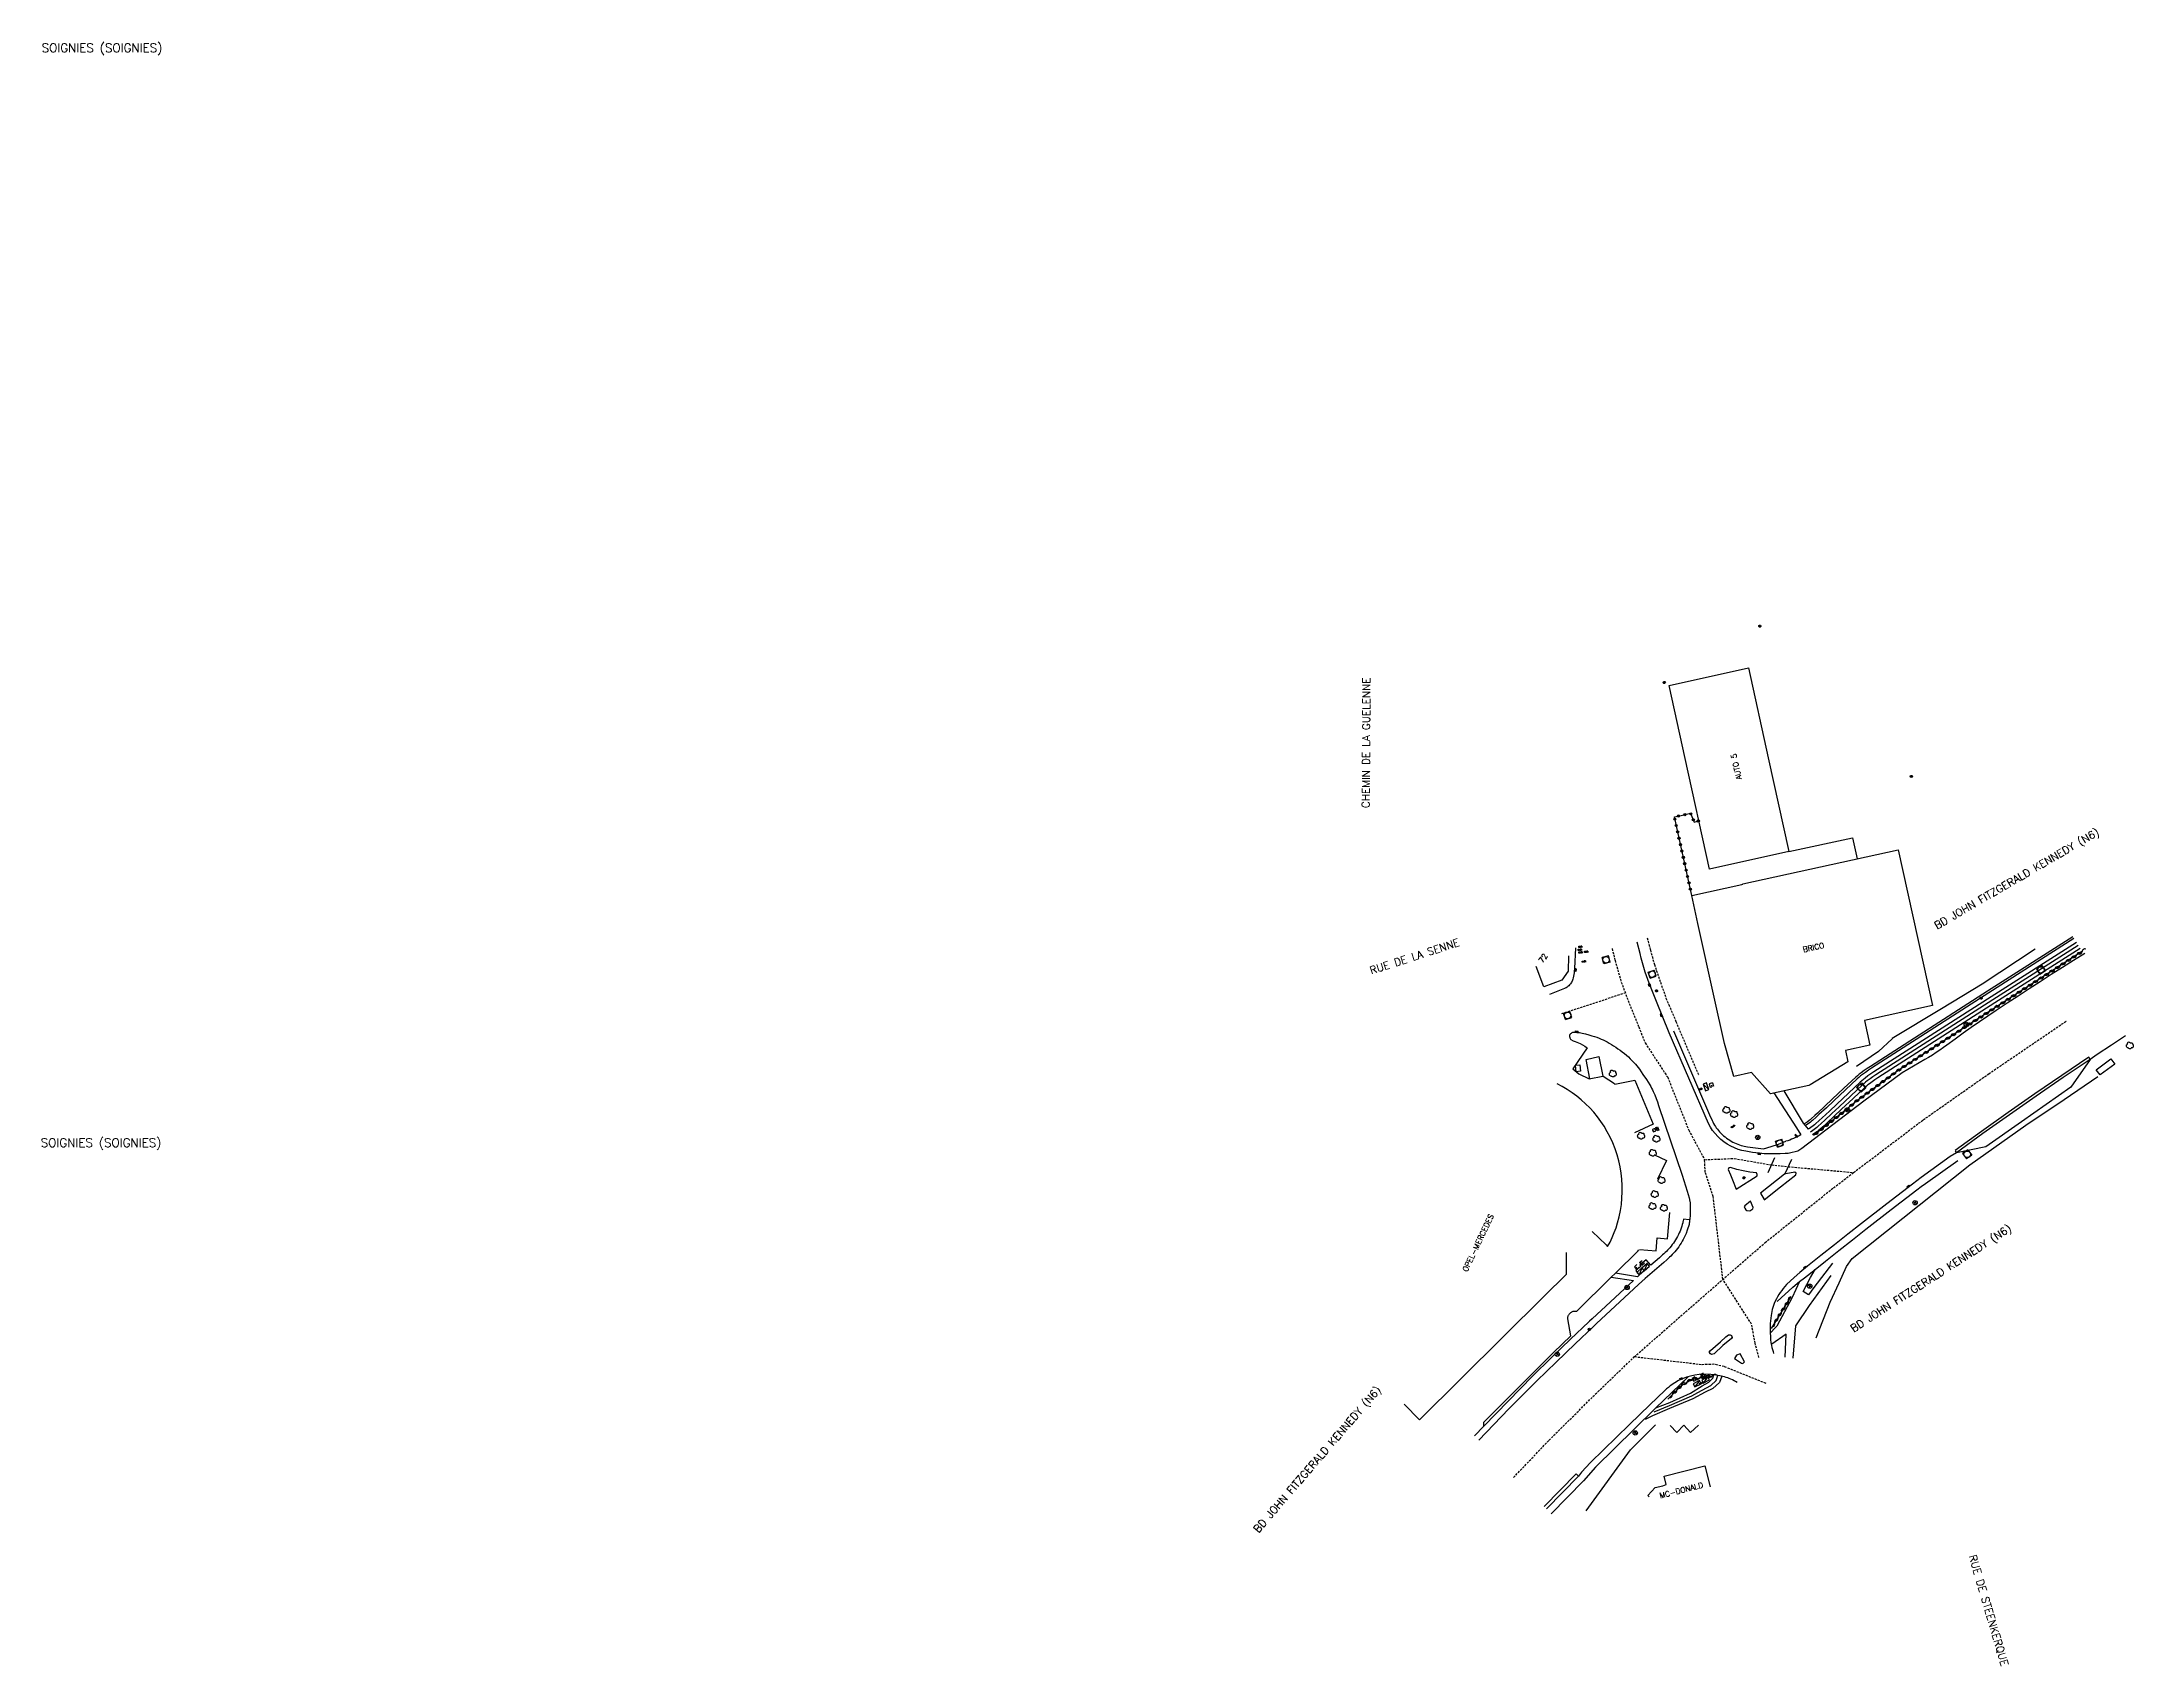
# Model space of a CAD drawing. Header units: millimetres. Extents: x 128015 to 128995, y 141007 to 141739.
# Drawn here: x 128513.3 to 128994.8, y 141365.1 to 141738.7 of the extents above; entities that cross this region are included whole.
import ezdxf
from ezdxf.enums import TextEntityAlignment as Align

# ---------------------------------------------------------------- set-up
doc = ezdxf.new("R2010")
doc.units = ezdxf.units.MM
doc.linetypes.add('DASHED', pattern=[0.75, 0.5, -0.25])
doc.layers.get('0').update_dxf_attribs({"linetype": 'CONTINUOUS'})
for name, color, linetype in [('w0001', 6, 'DASHED'), ('W0003', 5, 'CONTINUOUS'), ('w0006', 2, 'CONTINUOUS'), ('w0008', 7, 'CONTINUOUS'), ('W0014', 7, 'CONTINUOUS'), ('W0015', 2, 'CONTINUOUS'), ('W0017', 7, 'CONTINUOUS'), ('W0020', 2, 'CONTINUOUS'), ('W0021', 2, 'CONTINUOUS'), ('W0050', 7, 'CONTINUOUS'), ('W0051', 7, 'CONTINUOUS'), ('W0100', 7, 'CONTINUOUS'), ('W0103', 1, 'CONTINUOUS'), ('W0105', 7, 'CONTINUOUS'), ('W0113', 2, 'DASHED'), ('W0210', 2, 'CONTINUOUS'), ('W0211', 2, 'CONTINUOUS'), ('W0212', 2, 'CONTINUOUS'), ('W0300', 7, 'CONTINUOUS'), ('W0310', 3, 'CONTINUOUS'), ('W0323', 7, 'CONTINUOUS'), ('w0400', 7, 'CONTINUOUS'), ('w0420', 7, 'CONTINUOUS'), ('W0425', 7, 'CONTINUOUS'), ('W0430', 7, 'CONTINUOUS'), ('W0431', 7, 'CONTINUOUS'), ('W0432', 7, 'CONTINUOUS'), ('W0438', 7, 'CONTINUOUS'), ('W0461', 7, 'CONTINUOUS'), ('W0469', 7, 'CONTINUOUS'), ('w0856', 7, 'CONTINUOUS'), ('w0980', 7, 'CONTINUOUS'), ('w0989', 7, 'CONTINUOUS'), ('W0991', 7, 'CONTINUOUS'), ('W1102', 7, 'CONTINUOUS'), ('W1471', 7, 'CONTINUOUS')]:
    doc.layers.add(name, color=color, linetype=linetype)
doc.styles.get("Standard").update_dxf_attribs({"font": 'romans.shx', "width": 0.85})

msp = doc.modelspace()

# ---------------------------------------------------------------- texts
at = {"layer": 'w0980'}
for p in [(128527.19, 141737.22), (128526.97, 141485.37)]:
    msp.add_text('SOIGNIES (SOIGNIES)', height=2, dxfattribs=at).set_placement(p, align=Align.MIDDLE)
at = {"layer": 'w0989'}
for s, rotation, p in [('CHEMIN DE LA GUELENNE', 89.6994, (128818, 141562.51)), ('BD JOHN FITZGERALD KENNEDY (N6)', 30.2948, (128949.04, 141535.29)), ('RUE DE LA SENNE', 17.9258, (128819, 141525.07)), ('BD JOHN FITZGERALD KENNEDY (N6)', 32.7871, (128929.8, 141442.56)), ('BD JOHN FITZGERALD KENNEDY (N6)', 49.3109, (128792.67, 141396.21)), ('RUE DE STEENKERQUE', 286.3772, (128957.62, 141390.68))]:
    msp.add_text(s, height=1.75, rotation=rotation, dxfattribs=at).set_placement(p, align=Align.MIDDLE_LEFT)
at = {"layer": 'W0991'}
for s, rotation, p in [('AUTO 5', 102.6, (128903.88, 141572.12)), ('BRICO', 12.1847, (128921.18, 141529.83)), ('72', 55.3522, (128859.32, 141527.59)), ('OPEL-MERCEDES', 64.6255, (128844.43, 141462.21)), ('MC-DONALD', 14.3697, (128890.77, 141404.95))]:
    msp.add_text(s, height=1.25, rotation=rotation, dxfattribs=at).set_placement(p, align=Align.CENTER)

# ---------------------------------------------------------------- blocks, each defined once
blk = doc.blocks.new('T856')
for p, q in [((-0.125, 0), (0.125, 0)), ((0, 0.125), (0, -0.125))]:
    blk.add_line(p, q)
blk.add_ellipse((0, 0), major_axis=(-0.177, 0.177), ratio=1, start_param=3.9269908, end_param=10.2101761)
blk = doc.blocks.new('T420')
for p, q in [((0.75, 0.75), (-0.75, 0.75)), ((-0.75, 0.75), (-0.75, -0.75)), ((0.75, 0.75), (0.75, -0.75)), ((0.75, -0.75), (-0.75, -0.75))]:
    blk.add_line(p, q)
blk.add_ellipse((0, 0), major_axis=(-0.53, 0.53), ratio=1, start_param=3.926991, end_param=10.210176)
blk = doc.blocks.new('T469')
at = {"color": 0, "linetype": 'Continuous', "flags": 128}
for points in [[(-0.35, 0.35), (0.35, -0.35)], [(-0.35, -0.35), (0.35, 0.35)]]:
    blk.add_lwpolyline(points, dxfattribs=at)
at = {"color": 0, "linetype": 'Continuous'}
blk.add_circle((0, 0), 0.5, dxfattribs=at)
blk = doc.blocks.new('T300')
for p, q in [((-0.8, 0.51), (-0.86, 0.34)), ((-0.86, 0.34), (-0.86, 0.17)), ((-0.86, 0.17), (-0.74, 0.06)), ((-0.69, 0.63), (-0.8, 0.51)), ((-0.8, -0.06), (-0.74, 0.06)), ((-0.74, 0.06), (-0.69, 0.11)), ((-0.57, 0.69), (-0.69, 0.63)), ((-0.46, 0.69), (-0.57, 0.69)), ((-0.29, 0.63), (-0.46, 0.69)), ((-0.29, 0.63), (-0.17, 0.74)), ((-0.23, 0.57), (-0.29, 0.63)), ((-0.17, 0.74), (-0.06, 0.8)), ((-0.06, 0.8), (0.06, 0.8)), ((0.06, 0.8), (0.23, 0.74)), ((0.23, 0.74), (0.34, 0.63)), ((0.34, 0.63), (0.4, 0.51)), ((0.46, 0.46), (0.34, 0.46)), ((0.4, 0.51), (0.4, 0.46)), ((0.57, 0.4), (0.46, 0.46)), ((0.57, 0.4), (0.69, 0.29)), ((0.69, 0.29), (0.74, 0.17)), ((0.74, 0.06), (0.69, -0.17)), ((0.74, 0.17), (0.74, 0.06)), ((-0.8, -0.17), (-0.8, -0.06)), ((-0.8, -0.23), (-0.8, -0.17)), ((-0.74, -0.34), (-0.8, -0.23)), ((-0.69, -0.4), (-0.74, -0.34)), ((-0.51, -0.46), (-0.69, -0.4)), ((-0.4, -0.46), (-0.51, -0.46)), ((-0.4, -0.46), (-0.34, -0.46)), ((-0.34, -0.46), (-0.34, -0.4)), ((-0.34, -0.51), (-0.34, -0.46)), ((-0.29, -0.63), (-0.34, -0.51)), ((-0.17, -0.74), (-0.29, -0.63)), ((-0.06, -0.8), (-0.17, -0.74)), ((0.06, -0.8), (-0.06, -0.8)), ((0.17, -0.74), (0.06, -0.8)), ((0.23, -0.69), (0.17, -0.74)), ((0.29, -0.46), (0.23, -0.46)), ((0.29, -0.63), (0.23, -0.69)), ((0.46, -0.4), (0.29, -0.46)), ((0.34, -0.51), (0.29, -0.63)), ((0.34, -0.51), (0.34, -0.46)), ((0.57, -0.34), (0.46, -0.4)), ((0.63, -0.29), (0.57, -0.34)), ((0.69, -0.17), (0.63, -0.29))]:
    blk.add_line(p, q)
blk = doc.blocks.new('T400')
for p, q in [((-0.15, 0.3), (0.15, 0.3)), ((-0.15, -0.25), (-0.15, 0.3)), ((-0.15, 0.15), (0.15, 0.15)), ((-0.15, 0), (0.15, 0)), ((0.15, 0.3), (0.15, -0.25)), ((-0.15, -0.15), (0.15, -0.15)), ((-0.15, -0.25), (-0.15, -0.3)), ((-0.15, -0.3), (0.15, -0.3)), ((0.15, -0.3), (0.15, -0.25))]:
    blk.add_line(p, q)
blk = doc.blocks.new('T425')
for p, q in [((-0.15, 0.6), (0.15, 0.6)), ((-0.15, 0.6), (-0.15, 0.3)), ((-0.15, 0.3), (0.15, 0.3)), ((-0.15, 0.15), (0.15, 0.15)), ((-0.15, -0.15), (-0.15, 0.15)), ((0, 0.45), (0.15, 0.45)), ((0.15, 0.45), (0.15, 0.3)), ((0.15, 0.15), (0.15, -0.15)), ((0.15, -0.15), (-0.15, -0.15))]:
    blk.add_line(p, q)
blk.add_ellipse((0, 0), major_axis=(-0.106, 0.106), ratio=1, start_param=3.926991, end_param=10.210176)
blk = doc.blocks.new('T432')
at = {"flags": 128}
for points in [[(0.8, 0.8), (-0.8, 0.8)], [(-0.8, 0.8), (-0.8, 0)], [(0.8, 0.8), (-0.8, 0)], [(-0.8, 0), (0.8, 0)], [(-0.4, 2.1), (-0.4, 1.3)], [(-0.4, 1.3), (0.4, 1.3)], [(-0.39, 2.1), (0.41, 2.1)], [(0, 1.7), (0.4, 1.7)], [(0.4, 1.3), (0.4, 1.7)], [(0.8, 0), (0.8, 0.8)]]:
    blk.add_lwpolyline(points, dxfattribs=at)
blk = doc.blocks.new('T438')
for p, q in [((-0.4, 0.2), (0.4, 0.2)), ((-0.4, -0.2), (-0.4, 0.2)), ((0.15, 1.1), (-0.3, 1.1)), ((-0.3, 1.1), (-0.3, 0.5)), ((-0.3, 0.5), (0.15, 0.5)), ((0.3, 0.65), (0.3, 0.95)), ((0.4, 0.2), (0.4, -0.2))]:
    blk.add_line(p, q)
at = {"flags": 128}
for points in [[(-0.4, -0.2), (0.4, 0.2)], [(0.4, -0.2), (-0.4, -0.2)]]:
    blk.add_lwpolyline(points, dxfattribs=at)
for centre, major_axis, start_param, end_param in [((0.15, 0.95), (0.106, -0.106), 0.785398, 2.356194), ((0.15, 0.65), (0.106, 0.106), 3.926991, 5.497787)]:
    blk.add_ellipse(centre, major_axis=major_axis, ratio=1, start_param=start_param, end_param=end_param)
blk = doc.blocks.new('T1471')
at = {"color": 0, "linetype": 'Continuous', "flags": 128}
blk.add_lwpolyline([(-0.75, -0.5), (-0.75, 0.5), (0.75, 0.5), (0.75, -0.5), (-0.75, -0.5)], dxfattribs=at)
blk = doc.blocks.new('T430')
at = {"flags": 128}
for points in [[(0.8, 0.8), (-0.8, 0.8)], [(-0.8, 0.8), (-0.8, 0)], [(0.8, 0.8), (-0.8, 0)], [(-0.8, 0), (0.8, 0)], [(-0.4, 2.1), (0.4, 2.1)], [(-0.4, 2.1), (-0.4, 1.3)], [(-0.4, 1.7), (0, 1.7)], [(-0.4, 1.3), (0.4, 1.3)], [(0.8, 0), (0.8, 0.8)]]:
    blk.add_lwpolyline(points, dxfattribs=at)
blk = doc.blocks.new('t310o')
at = {"color": 0, "linetype": 'Continuous'}
for centre, start, end in [((-0.5, 0.38), 216.8699, 323.1304), ((0.5, -0.37), 36.8699, 143.1303)]:
    blk.add_arc(centre, 0.625, start, end, dxfattribs=at)
blk = doc.blocks.new('t323o')
at = {"color": 0, "linetype": 'Continuous'}
for radius in [0.25, 0.15]:
    blk.add_circle((0, 0), radius, dxfattribs=at)

# ---------------------------------------------------------------- linework, layer by layer
at = {"layer": 'w0001'}
for points in [[(128874.69, 141530.15), (128875.36, 141527.47), (128876.8, 141522.45), (128878.64, 141517.54), (128880.82, 141512.14), (128882.31, 141508.45), (128887.48, 141500.57), (128892.34, 141488.39), (128895.98, 141481.61)], [(128863.12, 141515.25), (128877.72, 141519.99)], [(128930.28, 141478.66), (128946.3, 141490.78), (128961.37, 141501.38), (128979.37, 141513.59)], [(128908.49, 141436.08), (128907.61, 141439.38), (128906.78, 141443.79), (128900.19, 141454.07), (128897.96, 141473.12), (128896.11, 141478.7), (128895.98, 141481.61), (128902.81, 141481.89), (128911.38, 141480.39), (128915.21, 141480), (128930.28, 141478.66)], [(128852.01, 141408.5), (128860.18, 141417.08), (128871.4, 141428.21), (128879.78, 141436.23), (128890.47, 141445.61), (128909.9, 141462.54), (128925.65, 141475.16), (128930.28, 141478.66)], [(128910.11, 141430.15), (128900.47, 141434), (128898.14, 141434.55), (128895.23, 141434.44), (128879.78, 141436.23)]]:
    msp.add_lwpolyline(points, dxfattribs=at)
at = {"layer": 'W0003'}
for points in [[(128984.69, 141504.69), (128984.37, 141505.17), (128978.15, 141500.97), (128971.97, 141496.73), (128965.82, 141492.43), (128959.7, 141488.08), (128953.63, 141483.69)], [(128953.62, 141483.68), (128953.96, 141483.22)], [(128866.95, 141408.84), (128866.42, 141409.35), (128859.04, 141401.81)]]:
    msp.add_lwpolyline(points, dxfattribs=at)
at = {"layer": 'w0006'}
for points in [[(128869.54, 141500.24), (128868.76, 141504.67), (128871.67, 141505.37), (128872.57, 141500.82)], [(128875.29, 141499), (128879.96, 141499.9), (128884.13, 141489.74), (128884.13, 141489.74), (128879.87, 141487.76)], [(128884.46, 141482.75), (128887.24, 141481.39), (128885.14, 141477.13)], [(128881.01, 141460.95), (128884.85, 141460.61), (128885.06, 141463.63), (128887.42, 141463.41), (128887.94, 141469.44)], [(128868.69, 141400.82), (128878.9, 141414.83), (128884.67, 141420.61)], [(128894.6, 141420.55), (128892.77, 141418.88), (128891.23, 141420.53), (128891.2, 141420.57), (128889.59, 141418.87), (128888.03, 141420.49)]]:
    msp.add_lwpolyline(points, dxfattribs=at)
at = {"layer": 'w0008'}
for points in [[(128866.24, 141530.36), (128866.06, 141525.55), (128865.95, 141524.58), (128865.9, 141524.21), (128865.83, 141523.83), (128865.75, 141523.46), (128865.65, 141523.1), (128865.58, 141522.88), (128865.49, 141522.68), (128865.38, 141522.48), (128865.26, 141522.29), (128865.09, 141522.05), (128864.91, 141521.83), (128864.71, 141521.62), (128864.49, 141521.42), (128864.32, 141521.28), (128864.13, 141521.15), (128863.93, 141521.05), (128863.72, 141520.95), (128860.27, 141519.59)], [(128983.48, 141529.02), (128980.9, 141527.42), (128978.34, 141525.81), (128975.77, 141524.19), (128973.22, 141522.55), (128970.67, 141520.91), (128968.13, 141519.26), (128965.6, 141517.59), (128963.07, 141515.91), (128961.16, 141514.63), (128959.26, 141513.33), (128957.36, 141512.01), (128955.48, 141510.68), (128953.61, 141509.33), (128951.74, 141507.97), (128950.92, 141507.38), (128950.09, 141506.8), (128949.24, 141506.23), (128948.39, 141505.68), (128947.53, 141505.14), (128946.65, 141504.62), (128941.45, 141501.59), (128932.65, 141495.06), (128918.33, 141484.18), (128917.42, 141483.53), (128916.79, 141483.38), (128916.15, 141483.24), (128915.52, 141483.11), (128915.19, 141483.06), (128914.85, 141483.02), (128914.52, 141483), (128913.34, 141482.96), (128912.15, 141482.93), (128911.47, 141482.93), (128910.79, 141482.94), (128910.23, 141482.96), (128909.68, 141482.99), (128909.13, 141483.03), (128908.58, 141483.09), (128907.8, 141483.18), (128907.03, 141483.28), (128906.26, 141483.4), (128905.49, 141483.53), (128904.58, 141483.72), (128903.69, 141483.98), (128902.83, 141484.32), (128901.99, 141484.71), (128901.19, 141485.17), (128900.42, 141485.7), (128899.7, 141486.28), (128899.02, 141486.91), (128898.39, 141487.6), (128897.82, 141488.33), (128897.31, 141489.1), (128896.86, 141489.91), (128887.82, 141510.76), (128884.9, 141517.99), (128883.53, 141521.42), (128883.21, 141522.24), (128882.9, 141523.07), (128882.61, 141523.91), (128882.34, 141524.75), (128882.01, 141525.81), (128881.7, 141526.87), (128881.41, 141527.94), (128881.13, 141529.02), (128880.48, 141531.61)], [(128865.96, 141510.91), (128866.6, 141510.89), (128867.22, 141510.83), (128867.5, 141510.79), (128867.78, 141510.73), (128868.55, 141510.55), (128869.31, 141510.34), (128870.06, 141510.12), (128870.61, 141509.95), (128871.15, 141509.76), (128871.68, 141509.56), (128872.16, 141509.36), (128872.63, 141509.15), (128873.09, 141508.93), (128873.55, 141508.69), (128874, 141508.44), (128874.53, 141508.13), (128875.04, 141507.81), (128875.55, 141507.48), (128876.05, 141507.14), (128876.55, 141506.78), (128877.03, 141506.41), (128877.51, 141506.03), (128877.97, 141505.63), (128878.43, 141505.23), (128878.85, 141504.83), (128879.27, 141504.42), (128879.67, 141504), (128880.07, 141503.57), (128880.38, 141503.2), (128880.69, 141502.81), (128880.98, 141502.41), (128881.79, 141501.23), (128882.59, 141500.03), (128883.37, 141498.83), (128883.59, 141498.46), (128883.79, 141498.09), (128883.99, 141497.71), (128884.16, 141497.32), (128884.49, 141496.52), (128884.81, 141495.71), (128885.11, 141494.9), (128885.4, 141494.08), (128890.78, 141478.05), (128891.94, 141474.35), (128892.17, 141473.58), (128892.39, 141472.8), (128892.6, 141472.02), (128892.64, 141471.81), (128892.67, 141471.61), (128892.68, 141471.4), (128892.69, 141470.69), (128892.69, 141469.98), (128892.67, 141469.27), (128892.64, 141468.67), (128892.6, 141468.08), (128892.54, 141467.48), (128892.51, 141467.23), (128892.46, 141466.98), (128892.4, 141466.73), (128892.27, 141466.27), (128892.12, 141465.82), (128891.97, 141465.37), (128891.71, 141464.62), (128891.51, 141464.16), (128891.3, 141463.71), (128891.07, 141463.27), (128890.83, 141462.83), (128890.58, 141462.41), (128890.31, 141461.99), (128890.03, 141461.57), (128889.74, 141461.17), (128889.43, 141460.78), (128889.11, 141460.39), (128888.83, 141460.07), (128888.54, 141459.76), (128888.24, 141459.45), (128887.93, 141459.15), (128887.62, 141458.87), (128887.3, 141458.58), (128886.56, 141457.92), (128884.43, 141456.09), (128882.31, 141454.26), (128881.54, 141453.58), (128880.78, 141452.89), (128871.08, 141443.92), (128870.54, 141443.41), (128870.38, 141443.26), (128866.16, 141439.22), (128861.79, 141435.03), (128857.4, 141430.74), (128850.96, 141424.31), (128844.04, 141417.12)], [(128992.82, 141510.09), (128989.58, 141507.95), (128986.34, 141505.8), (128984.69, 141504.69), (128978.48, 141500.5), (128972.3, 141496.25), (128966.15, 141491.96), (128960.04, 141487.61), (128953.96, 141483.22), (128952.46, 141482.33), (128945.82, 141477.5), (128944.8, 141476.75), (128943.79, 141475.98), (128937.93, 141471.45), (128932.08, 141466.91), (128928.96, 141464.48), (128925.85, 141462.04), (128922.74, 141459.59), (128919.64, 141457.14), (128917.9, 141455.67), (128916.6, 141454.51), (128914.82, 141452.9), (128914.44, 141452.45), (128914.08, 141452), (128913.73, 141451.53), (128913.39, 141451.06), (128913.08, 141450.57), (128912.78, 141450.07), (128912.49, 141449.57), (128912.22, 141449.05), (128911.97, 141448.53), (128911.67, 141447.57), (128911.54, 141447.12), (128911.43, 141446.66), (128911.34, 141446.2), (128911.27, 141445.74), (128911.19, 141445.12), (128911.13, 141444.51), (128911.08, 141443.9), (128911.05, 141443.4), (128911.03, 141442.9), (128911.03, 141442.41), (128911.04, 141442.1), (128911.05, 141441.8), (128911.11, 141440.92), (128911.17, 141440.04), (128911.19, 141439.74), (128911.23, 141439.45), (128911.28, 141439.16), (128911.34, 141438.87), (128911.46, 141438.4), (128911.58, 141437.94), (128911.72, 141437.49), (128911.86, 141437.03)], [(128903.44, 141430.37), (128903.1, 141430.57), (128902.75, 141430.75), (128902.39, 141430.93), (128902.03, 141431.1), (128901.67, 141431.25), (128901.3, 141431.39), (128900.92, 141431.52), (128900.55, 141431.64), (128900.19, 141431.74), (128899.83, 141431.83), (128899.47, 141431.91), (128899, 141431.99), (128898.53, 141432.07), (128898.06, 141432.13), (128897.39, 141432.21), (128895.69, 141432.25), (128894.7, 141432.19), (128893.73, 141432.05), (128892.76, 141431.84), (128891.82, 141431.56), (128890.9, 141431.2), (128890.01, 141430.78), (128889.15, 141430.29), (128888.77, 141430.06), (128888.41, 141429.81), (128888.05, 141429.55), (128887.64, 141429.22), (128887.23, 141428.88), (128886.84, 141428.53), (128883.34, 141425.25), (128878.69, 141420.72), (128869.74, 141411.94), (128867.64, 141409.76), (128866.95, 141408.84), (128859.57, 141401.29)]]:
    msp.add_lwpolyline(points, dxfattribs=at)
at = {"layer": 'W0014'}
for points in [[(128980.97, 141532.45), (128961.35, 141519.96), (128934.39, 141502.65), (128933.68, 141502.18), (128932.99, 141501.7), (128932.3, 141501.2), (128931.88, 141500.88), (128931.47, 141500.55), (128931.09, 141500.2), (128928.38, 141497.67), (128925.69, 141495.14), (128924, 141493.56), (128922.3, 141491.98), (128921.66, 141491.39), (128920.83, 141490.63), (128920.6, 141490.43), (128920.36, 141490.24), (128919.84, 141489.87), (128919.17, 141489.48)], [(128888.79, 141511.27), (128897.12, 141491.92), (128897.69, 141490.64), (128897.85, 141490.28), (128898.04, 141489.93), (128898.23, 141489.58), (128898.45, 141489.25), (128898.67, 141488.92), (128898.91, 141488.6), (128899.16, 141488.3), (128899.43, 141488), (128899.73, 141487.69), (128900.04, 141487.39), (128900.36, 141487.11), (128900.7, 141486.83), (128901.04, 141486.57), (128901.4, 141486.32), (128901.76, 141486.09), (128902.13, 141485.87), (128902.5, 141485.67), (128902.87, 141485.49), (128903.25, 141485.31), (128903.63, 141485.16), (128904.02, 141485.01), (128904.38, 141484.9), (128904.75, 141484.8), (128905.12, 141484.71), (128905.49, 141484.64), (128905.87, 141484.58), (128909.52, 141484.09), (128911.26, 141484.61), (128912.99, 141485.19), (128914.7, 141485.83)], [(128918.12, 141487.33), (128917.71, 141487.1), (128917.29, 141486.88), (128916.87, 141486.68), (128916.45, 141486.48), (128916.01, 141486.3), (128915.58, 141486.13), (128915.14, 141485.98), (128914.69, 141485.83)], [(128912.66, 141448.96), (128916.3, 141452.26), (128917.8, 141453.6), (128919, 141454.41), (128921.45, 141456.36), (128923.78, 141458.28), (128926.88, 141460.72), (128929.99, 141463.16), (128933.1, 141465.59), (128938.95, 141470.13), (128944.81, 141474.65), (128945.8, 141475.41), (128946.81, 141476.15), (128954.22, 141481.43)], [(128892.42, 141467.76), (128891.1, 141467.9), (128891.04, 141467.47), (128891, 141467.29), (128890.96, 141467.11), (128890.84, 141466.7), (128890.71, 141466.28), (128890.56, 141465.86), (128890.32, 141465.17), (128890.15, 141464.78), (128889.96, 141464.37), (128889.75, 141463.97), (128889.54, 141463.57), (128889.31, 141463.18), (128889.07, 141462.8), (128888.81, 141462.43), (128888.55, 141462.06), (128888.27, 141461.71), (128887.98, 141461.36), (128887.73, 141461.07), (128887.46, 141460.78), (128887.19, 141460.51), (128886.91, 141460.24), (128886.63, 141459.97), (128886.31, 141459.7), (128885.57, 141459.03), (128883.62, 141457.36), (128882.57, 141458.59), (128881.05, 141457.35), (128881.29, 141457.06), (128880.13, 141456.11), (128880.91, 141455.01), (128880.53, 141454.67), (128875.46, 141455.5)], [(128925.45, 141457.81), (128921.14, 141452.2), (128921.14, 141452.2), (128919.86, 141450.52), (128918.64, 141451.32), (128920.33, 141454.47), (128921.45, 141456.36)], [(128874.51, 141454.58), (128879.62, 141453.84), (128870.07, 141445.01), (128869.51, 141444.49), (128869.35, 141444.34), (128865.13, 141440.29), (128860.76, 141436.1), (128856.36, 141431.8), (128845.16, 141420.27), (128843.05, 141418.09)], [(128917.8, 141453.6), (128916.15, 141449.91), (128912.58, 141443.34), (128912.19, 141442.9), (128911.17, 141441.8)], [(128916.39, 141435.97), (128916.98, 141443.37), (128917, 141443.37), (128920.1, 141448.07), (128920.1, 141448.09), (128925.11, 141454.95)], [(128914.54, 141436.16), (128914.73, 141441.5), (128911.47, 141439.16)], [(128892.2, 141431.67), (128884.73, 141424.53), (128879.8, 141419.59), (128870.89, 141410.85), (128868.11, 141407.75), (128860.66, 141400.13)]]:
    msp.add_lwpolyline(points, dxfattribs=at)
at = {"layer": 'W0015'}
for points in [[(128901.58, 141479.73), (128901.44, 141479.36), (128901.92, 141478.16), (128902.4, 141476.96), (128903.25, 141474.83), (128903.25, 141474.83), (128908.05, 141477.89), (128908.11, 141478.22), (128907.91, 141478.56), (128906.39, 141478.76), (128904.89, 141479.04), (128903.39, 141479.38), (128901.92, 141479.8)], [(128914.39, 141478.28), (128908.86, 141473.92), (128908.86, 141473.89), (128909.67, 141472.42), (128909.66, 141472.41), (128913.44, 141475.34), (128916.97, 141478.09), (128917.03, 141478.48), (128916.74, 141478.71), (128914.71, 141478.39), (128914.54, 141478.35), (128914.39, 141478.28)], [(128906.55, 141472.07), (128905.23, 141470.98), (128905.12, 141470.8), (128905.21, 141470.47), (128905.49, 141470.1), (128905.7, 141469.93), (128906.36, 141469.85), (128906.88, 141470.13), (128907.1, 141470.32), (128907.17, 141470.63), (128906.55, 141472.07)], [(128898.17, 141436.98), (128897.6, 141436.81), (128897.32, 141436.95), (128897.06, 141437.35), (128897.35, 141437.74), (128899.62, 141439.73), (128900.88, 141440.88), (128901.49, 141441.31), (128901.89, 141441.34), (128902.18, 141441.14), (128902.3, 141440.7), (128902.19, 141440.51), (128900.17, 141438.84), (128898.17, 141436.98)], [(128902.83, 141435.87), (128904.48, 141434.77), (128904.74, 141434.74), (128905.13, 141435.12), (128904.16, 141436.96), (128903.35, 141436.64), (128903.35, 141436.64), (128902.84, 141435.91)]]:
    msp.add_lwpolyline(points, close=True, dxfattribs=at)
at = {"layer": 'W0017'}
for points in [[(128865.96, 141510.91), (128865.81, 141510.9), (128865.66, 141510.87), (128865.55, 141510.83), (128865.44, 141510.78), (128865.26, 141510.66), (128865.09, 141510.53), (128865.02, 141510.46), (128864.96, 141510.37), (128864.93, 141510.3), (128864.91, 141510.23), (128864.89, 141510.17), (128864.88, 141510.1), (128864.89, 141509.99), (128864.9, 141509.88), (128864.93, 141509.77), (128864.99, 141509.62), (128865.07, 141509.47), (128865.15, 141509.32), (128865.19, 141509.27), (128865.19, 141509.27), (128865.76, 141508.95), (128866.16, 141508.8), (128866.55, 141508.65), (128866.94, 141508.48), (128867.33, 141508.3), (128867.87, 141508.03), (128868.41, 141507.74), (128868.96, 141507.36), (128868.96, 141507.36), (128868.96, 141507.36), (128868.96, 141507.36), (128865.68, 141502.52), (128867.01, 141501.39), (128869.45, 141500.23), (128872.57, 141500.82), (128872.59, 141500.84), (128872.62, 141500.84), (128875.24, 141499.12), (128875.29, 141499)], [(128845.16, 141420.27), (128845.16, 141421.21), (128848.98, 141425.06), (128861.19, 141437.23), (128865.22, 141441.06), (128864.53, 141445.01), (128864.52, 141445.16), (128864.51, 141445.31), (128864.53, 141445.45), (128864.55, 141445.58), (128864.59, 141445.7), (128864.65, 141445.82), (128864.72, 141445.95), (128864.81, 141446.07), (128864.9, 141446.18), (128865.04, 141446.31), (128865.18, 141446.44), (128865.33, 141446.55), (128865.46, 141446.63), (128865.59, 141446.69), (128865.72, 141446.73), (128865.86, 141446.76), (128866.04, 141446.78), (128866.21, 141446.79), (128866.39, 141446.77), (128866.56, 141446.74), (128874.42, 141454.5), (128875.56, 141455.6), (128880.62, 141460.59), (128880.84, 141460.9)]]:
    msp.add_lwpolyline(points, dxfattribs=at)
at = {"layer": 'W0020'}
for points in [[(128910.64, 141478.69), (128912.12, 141482.1)], [(128915.96, 141481.68), (128914.46, 141478.33)]]:
    msp.add_lwpolyline(points, dxfattribs=at)
at = {"layer": 'W0021'}
msp.add_lwpolyline([(128984.69, 141504.69), (128980.27, 141498.3), (128968.92, 141490.35), (128960.68, 141484.57), (128953.96, 141483.22)], dxfattribs=at)
at = {"layer": 'W0050'}
for points in [[(128981.97, 141530.89), (128962.34, 141518.4), (128935.4, 141501.09), (128934.72, 141500.65), (128934.06, 141500.19), (128933.41, 141499.72), (128933.04, 141499.44), (128932.68, 141499.14), (128932.34, 141498.83), (128929.64, 141496.32), (128926.95, 141493.79), (128925.26, 141492.2), (128923.56, 141490.62), (128922.91, 141490.03), (128922.06, 141489.25), (128921.78, 141489), (128921.47, 141488.76), (128920.9, 141488.35), (128920.33, 141487.96)], [(128884.37, 141423.62), (128887.93, 141425.08), (128893.02, 141427.27), (128894.39, 141428.05), (128897.45, 141429.68), (128898.64, 141430.83), (128899.03, 141431.96)]]:
    msp.add_lwpolyline(points, dxfattribs=at)
at = {"layer": 'W0051'}
for points in [[(128981.53, 141531.58), (128961.9, 141519.08), (128934.95, 141501.78), (128934.26, 141501.33), (128933.58, 141500.86), (128932.92, 141500.37), (128932.53, 141500.08), (128932.15, 141499.76), (128931.79, 141499.43), (128929.09, 141496.91), (128926.39, 141494.38), (128924.7, 141492.8), (128923, 141491.22), (128922.36, 141490.63), (128921.52, 141489.85), (128921.26, 141489.63), (128920.98, 141489.42), (128920.43, 141489.02), (128919.86, 141488.63)], [(128982.41, 141530.2), (128962.78, 141517.71), (128935.84, 141500.41), (128935.17, 141499.97), (128934.53, 141499.52), (128933.89, 141499.07), (128933.55, 141498.8), (128933.22, 141498.52), (128932.89, 141498.23), (128930.2, 141495.72), (128927.51, 141493.19), (128925.82, 141491.6), (128924.11, 141490.02), (128923.46, 141489.42), (128922.6, 141488.64), (128922.3, 141488.37), (128921.96, 141488.11), (128921.37, 141487.68), (128920.79, 141487.29)], [(128899.95, 141431.8), (128899.4, 141430.32), (128897.91, 141428.95), (128896.08, 141428.11), (128893.28, 141426.61), (128887.87, 141424.39), (128884.02, 141422.72), (128882.3, 141421.83)], [(128884.73, 141424.53), (128887.99, 141425.76), (128892.76, 141427.92), (128895.43, 141429.57), (128896.99, 141430.42), (128897.88, 141431.35), (128898.11, 141432.12)]]:
    msp.add_lwpolyline(points, dxfattribs=at)
at = {"layer": 'W0100'}
msp.add_lwpolyline([(128864.69, 141528.49), (128864.61, 141525.01), (128863.14, 141522.92), (128859, 141521.37)], dxfattribs=at)
at = {"layer": 'W0103'}
msp.add_lwpolyline([(128897.08, 141548.46), (128891.47, 141573.9), (128887.82, 141590.71), (128906.08, 141594.74), (128910.61, 141574.01), (128915.35, 141552.49)], close=True, dxfattribs=at)
for points in [[(128915.35, 141552.49), (128930.02, 141555.67), (128931.09, 141550.84)], [(128893.03, 141542.37), (128904.52, 141544.92), (128904.77, 141544.97), (128904.76, 141545.03), (128940.5, 141552.92), (128948.42, 141517.05), (128932.75, 141513.59), (128933.97, 141507.93), (128928.37, 141506.69), (128928.95, 141504.11), (128920.26, 141498.84), (128920, 141498.69), (128911.11, 141496.78), (128906.79, 141501.64), (128902.74, 141500.71), (128900.53, 141508.37), (128898.19, 141519.01), (128894.45, 141535.96), (128893.03, 141542.37)], [(128870.09, 141465.12), (128873.3, 141462), (128873.64, 141461.6), (128874.21, 141462.65), (128874.73, 141463.73), (128875.19, 141464.83), (128875.59, 141465.96), (128875.94, 141467.1), (128876.31, 141468.49), (128876.61, 141469.9), (128876.83, 141471.33), (128876.97, 141472.76), (128877.04, 141474.21), (128877.03, 141475.65), (128876.95, 141477.09), (128876.79, 141478.52), (128876.55, 141479.94), (128876.24, 141481.35), (128875.86, 141482.74), (128875.4, 141484.11), (128874.86, 141485.45), (128874.26, 141486.76), (128873.59, 141488.04), (128872.85, 141489.28), (128872.11, 141490.4), (128871.31, 141491.47), (128870.46, 141492.51), (128869.55, 141493.51), (128868.6, 141494.46), (128867.61, 141495.36), (128866.57, 141496.21), (128865.48, 141497.01), (128864.37, 141497.75), (128863.21, 141498.44), (128862.03, 141499.07)], [(128864.12, 141460.23), (128864.09, 141455.23), (128859.05, 141450.24), (128830.35, 141421.8), (128826.83, 141425.35)], [(128883.24, 141404.04), (128882.88, 141404.38), (128884.57, 141406.17), (128884.57, 141406.17), (128886.34, 141406.61), (128886.34, 141406.61), (128887.16, 141406.86), (128887.16, 141406.86), (128886.68, 141408.78), (128886.68, 141408.78), (128896.06, 141411.17), (128897.28, 141406.32)]]:
    msp.add_lwpolyline(points, dxfattribs=at)
at = {"layer": 'W0105'}
for points in [[(128911.89, 141496.95), (128917.12, 141488.93), (128918.12, 141487.33)], [(128919.86, 141488.63), (128918.75, 141490), (128914.31, 141497.47)]]:
    msp.add_lwpolyline(points, dxfattribs=at)
at = {"layer": 'W0113'}
msp.add_lwpolyline([(128882.79, 141532.62), (128883.5, 141529.85), (128884.43, 141526.51), (128884.86, 141525.17), (128885.84, 141522.42), (128887.08, 141518.78), (128887.73, 141517.27), (128889.36, 141513.43), (128894.65, 141500.99)], dxfattribs=at)
at = {"layer": 'W0210'}
msp.add_lwpolyline([(128972.03, 141530.07), (128959.85, 141521.97), (128950.53, 141516.34), (128939.18, 141509.45), (128939.12, 141509.42), (128936.01, 141506.51), (128930.92, 141503.07)], dxfattribs=at)
at = {"layer": 'W0211'}
msp.add_lwpolyline([(128980.71, 141532.86), (128961.08, 141520.37), (128934.12, 141503.06), (128933.41, 141502.59), (128932.7, 141502.1), (128932, 141501.6), (128931.57, 141501.27), (128931.15, 141500.92), (128930.75, 141500.56), (128928.04, 141498.03), (128925.35, 141495.5), (128923.66, 141493.92), (128921.97, 141492.34), (128921.32, 141491.75), (128920.5, 141490.99), (128920.28, 141490.81), (128920.07, 141490.64), (128919.56, 141490.27), (128918.89, 141489.82)], dxfattribs=at)
at = {"layer": 'W0212'}
msp.add_lwpolyline([(128921.67, 141440.6), (128924.91, 141448.87), (128924.89, 141448.86), (128926.93, 141453.31), (128928.64, 141457.04), (128929.93, 141458.91), (128957.03, 141480.44), (128969.92, 141489.54), (128978.71, 141495.48), (128986.45, 141500.72)], dxfattribs=at)
at = {"layer": 'W0310'}
for points in [[(128982.92, 141529.54), (128940.72, 141502.29), (128930.91, 141495.07), (128927.98, 141492.64), (128921.03, 141487.15)], [(128915.85, 141450.16), (128911.29, 141442.77)], [(128887.49, 141426.53), (128890.75, 141429.76), (128892.96, 141431.07), (128895.35, 141431.47), (128898.04, 141431.93)]]:
    msp.add_lwpolyline(points, dxfattribs=at)
at = {"layer": 'W0323'}
msp.add_lwpolyline([(128893.03, 141542.37), (128889.02, 141560.45), (128890.6, 141560.8), (128892.77, 141561.29), (128893.61, 141559.28), (128894.63, 141559.55)], dxfattribs=at)
at = {"layer": 'W0431'}
msp.add_lwpolyline([(128894.83, 141430.15), (128895.82, 141430.56), (128895.91, 141430.32), (128894.92, 141429.92)], close=True, dxfattribs=at)
at = {"layer": 'W0461'}
msp.add_lwpolyline([(128986.98, 141501.11), (128986.09, 141502.31), (128989.5, 141504.79), (128990.4, 141503.59)], close=True, dxfattribs=at)
at = {"layer": 'W1102'}
msp.add_lwpolyline([(128859, 141521.37), (128857.25, 141526.06)], dxfattribs=at)

# ---------------------------------------------------------------- block references
at = {"layer": 'W0300', "rotation": 197.4773206736338}
for p in [(128993.77, 141507.91), (128874.78, 141501.43), (128900.91, 141493.06), (128902.68, 141492.12), (128881.28, 141487.14), (128884.8, 141486.44), (128906.42, 141489.35), (128883.97, 141483.2), (128885.99, 141476.93), (128883.91, 141470.94), (128884.42, 141473.72), (128886.55, 141470.54)]:
    msp.add_blockref('T300', p, dxfattribs=at)
at = {"layer": 'W0310'}
for p, rotation in [((128981.59, 141528.68), 212.8489993988005), ((128982.85, 141529.5), 212.8489993988005), ((128974.03, 141523.8), 212.8489993988005), ((128975.29, 141524.61), 212.8489993988005), ((128976.55, 141525.43), 212.8489993988005), ((128977.81, 141526.24), 212.8489993988005), ((128979.07, 141527.05), 212.8489993988005), ((128980.33, 141527.87), 212.8489993988005), ((128966.47, 141518.92), 212.8489993988005), ((128967.73, 141519.73), 212.8489993988005), ((128968.99, 141520.55), 212.8489993988005), ((128970.25, 141521.36), 212.8489993988005), ((128971.51, 141522.17), 212.8489993988005), ((128972.77, 141522.99), 212.8489993988005), ((128958.91, 141514.04), 212.8489993988005), ((128960.17, 141514.85), 212.8489993988005), ((128961.43, 141515.66), 212.8489993988005), ((128962.69, 141516.48), 212.8489993988005), ((128963.95, 141517.29), 212.8489993988005), ((128965.21, 141518.1), 212.8489993988005), ((128951.35, 141509.15), 212.8489993988005), ((128952.61, 141509.97), 212.8489993988005), ((128953.87, 141510.78), 212.8489993988005), ((128955.13, 141511.6), 212.8489993988005), ((128956.39, 141512.41), 212.8489993988005), ((128957.65, 141513.22), 212.8489993988005), ((128943.79, 141504.27), 212.8489993988005), ((128945.05, 141505.09), 212.8489993988005), ((128946.31, 141505.9), 212.8489993988005), ((128947.57, 141506.71), 212.8489993988005), ((128948.83, 141507.53), 212.8489993988005), ((128950.09, 141508.34), 212.8489993988005), ((128937.62, 141500.01), 216.3507106051455), ((128938.83, 141500.9), 216.3507106051455), ((128940.04, 141501.79), 216.3507106051455), ((128941.27, 141502.65), 212.8489993988005), ((128942.53, 141503.46), 212.8489993988005), ((128930.4, 141494.65), 219.7135578767158), ((128931.58, 141495.57), 216.3507106051455), ((128932.79, 141496.45), 216.3507106051455), ((128934, 141497.34), 216.3507106051455), ((128935.2, 141498.23), 216.3507106051455), ((128936.41, 141499.12), 216.3507106051455), ((128924.56, 141489.94), 218.2839247800936), ((128925.74, 141490.87), 218.2839247800936), ((128926.91, 141491.8), 218.2839247800936), ((128928.09, 141492.73), 219.7135578767158), ((128929.24, 141493.69), 219.7135578767158), ((128922.2, 141488.08), 218.2839247800936), ((128923.38, 141489.01), 218.2839247800936), ((128913.66, 141446.6), 238.3194300226448), ((128914.45, 141447.88), 238.3194300226448), ((128915.23, 141449.16), 238.3194300226448), ((128912.08, 141444.05), 238.3194300226448), ((128912.87, 141445.33), 238.3194300226448), ((128888.56, 141427.58), 44.74387588978637), ((128889.63, 141428.64), 44.74387588978637), ((128890.69, 141429.7), 44.74387588978637), ((128891.97, 141430.48), 30.66220870715217), ((128893.3, 141431.12), 9.69931065576267), ((128894.78, 141431.38), 9.69931065576267), ((128896.26, 141431.63), 9.538729445604623), ((128897.74, 141431.88), 9.538729445604623)]:
    msp.add_blockref('t310o', p, dxfattribs=dict(at, rotation=rotation))
at = {"layer": 'W0323'}
for p, rotation in [((128889.13, 141559.94), 102.5142561947816), ((128889.45, 141558.47), 102.5142561947816), ((128889.97, 141560.66), 12.18802146320159), ((128891.43, 141560.98), 12.72729973218006), ((128892.82, 141561.17), 292.6031456430774), ((128893.4, 141559.79), 292.6031456430774), ((128894.53, 141559.53), 14.81022660384216), ((128889.78, 141557.01), 102.5142561947816), ((128890.1, 141555.55), 102.5142561947816), ((128890.43, 141554.08), 102.5142561947816), ((128890.75, 141552.62), 102.5142561947816), ((128891.08, 141551.15), 102.5142561947816), ((128891.4, 141549.69), 102.5142561947816), ((128891.73, 141548.22), 102.5142561947816), ((128892.05, 141546.76), 102.5142561947816), ((128892.38, 141545.29), 102.5142561947816), ((128892.7, 141543.83), 102.5142561947816)]:
    msp.add_blockref('t323o', p, dxfattribs=dict(at, rotation=rotation))
at = {"layer": 'w0400'}
for p, rotation in [((128866.23, 141525.23), 173.2814941769502), ((128883.28, 141521.78), 198), ((128886.02, 141514.81), 198), ((128866.59, 141511.06), 85.22918335332471), ((128908.58, 141482.9), 84.76885539679122), ((128942.81, 141475.43), 307.1099803584821), ((128919.03, 141456.8), 308.6977481949604), ((128890.58, 141431.21), 107.4773206736337)]:
    msp.add_blockref('T400', p, dxfattribs=dict(at, rotation=rotation))
at = {"layer": 'w0420'}
for p, rotation in [((128873.3, 141527.58), 284.0730845737147), ((128883.91, 141524.28), 197.4773206736338), ((128973.37, 141525.25), 32.47251445490364), ((128864.47, 141514.78), 197.4773206736338), ((128932.02, 141498.19), 43.02385422044838), ((128913.23, 141485.41), 197.4773206736338), ((128956.41, 141482.83), 35.12042016041192)]:
    msp.add_blockref('T420', p, dxfattribs=dict(at, rotation=rotation))
at = {"layer": 'W0425'}
for p, rotation in [((128867.06, 141529.87), 270), ((128867.16, 141530.59), 270), ((128867.19, 141529.24), 270), ((128868.51, 141529.4), 270), ((128867.98, 141527.16), 270.3542301522365), ((128894.81, 141497.76), 288), ((128902.33, 141489.14), 298.240126416705), ((128917.2, 141486.94), 37.23815856745781)]:
    msp.add_blockref('T425', p, dxfattribs=dict(at, rotation=rotation))
at = {"layer": 'W0430'}
for p, rotation in [((128881.49, 141455.61), 40.88310744559827), ((128882.68, 141456.6), 40.88310744559827), ((128896.39, 141430.56), 28.02576195507278), ((128894.45, 141429.7), 28.02576195507278)]:
    msp.add_blockref('T430', p, dxfattribs=dict(at, rotation=rotation))
at = {"layer": 'W0432', "rotation": 288}
msp.add_blockref('T432', (128895.93, 141498.24), dxfattribs=at)
at = {"layer": 'W0438', "rotation": 112.5}
msp.add_blockref('T438', (128885.1, 141488.7), dxfattribs=at)
at = {"layer": 'W0469', "rotation": 197.4773206736338}
for p in [(128956.21, 141512.71), (128928.9, 141493.05), (128908.22, 141486.73), (128944.43, 141471.7), (128878.15, 141452.21), (128920.18, 141452.51), (128862.07, 141436.84), (128895.8, 141431.66), (128880.02, 141418.74)]:
    msp.add_blockref('T469', p, dxfattribs=at)
at = {"layer": 'w0856', "rotation": 197.4773206736338}
for p in [(128908.71, 141604.35), (128886.71, 141591.38), (128884.91, 141520.44), (128959.62, 141518.78), (128905.04, 141477.45)]:
    msp.add_blockref('T856', p, dxfattribs=at)
at = {"layer": 'w0856'}
for p in [(128943.56, 141569.77), (128869.46, 141442.6)]:
    msp.add_blockref('T856', p, dxfattribs=at)
at = {"layer": 'W1471', "rotation": 277.8989095987166}
msp.add_blockref('T1471', (128866.85, 141502.64), dxfattribs=at)

msp.set_redraw_order([(e.dxf.handle, doc.entitydb.next_handle()) for e in msp.query("TEXT MTEXT ATTDEF DIMENSION ARC_DIMENSION")])  # texts and dimensions are drawn at this point

doc.saveas('drawing.dxf')
